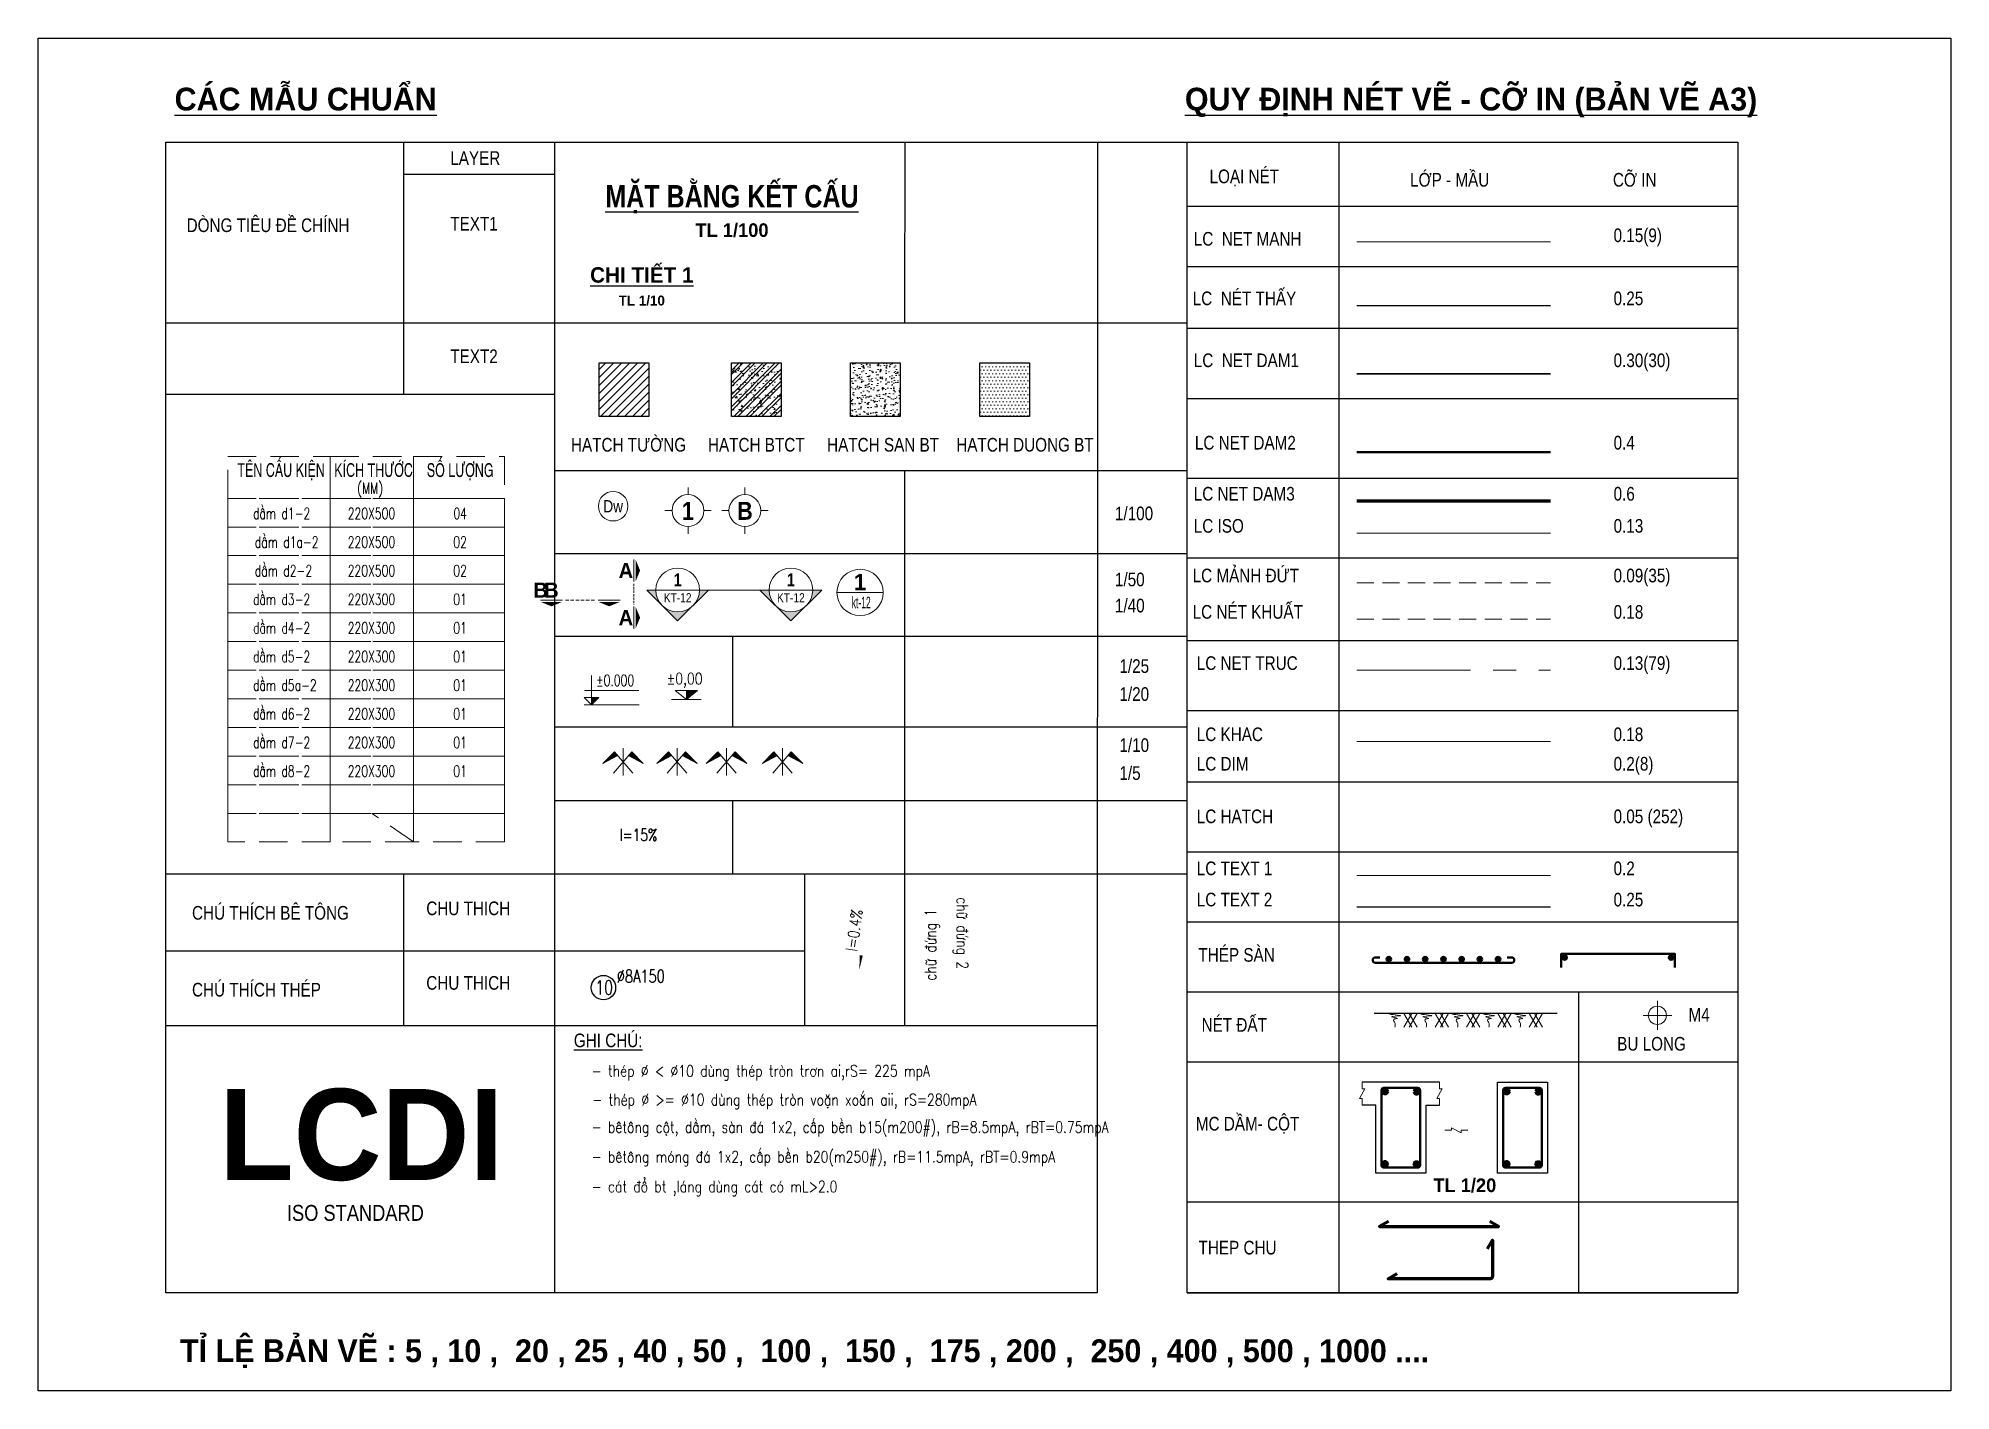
# Model space of a CAD drawing. Header units: millimetres. Extents: x -115725 to -64833, y 11643 to 38907.
# Drawn here: x -83595 to -75194, y 11643 to 17583 of the extents above; entities that cross this region are included whole.
import ezdxf
from ezdxf.enums import TextEntityAlignment as Align

# ---------------------------------------------------------------- set-up
doc = ezdxf.new("R2010")
doc.units = ezdxf.units.MM
doc.header["$MEASUREMENT"] = 0
for name, pattern in [('CENTERX2', [4, 2.5, -0.5, 0.5, -0.5]), ('DASHDOT', [1, 0.5, -0.25, 0, -0.25]), ('HIDDEN', [0.375, 0.25, -0.125])]:
    doc.linetypes.add(name, pattern=pattern)
for name, color, linetype, lineweight in [('KICHTHUOC', 8, 'Continuous', 18), ('LC Dim', 8, 'Continuous', 18), ('LC Hatch', 252, 'Continuous', 9), ('LC Hatch @ 1 (1)', 252, 'Continuous', 0), ('LC ISO', 153, 'Continuous', 13), ('LC Khac', 4, 'Continuous', 9), ('LC MANH DUT', 35, 'HIDDEN', 5), ('LC Net dam 1', 30, 'Continuous', 30), ('LC Net dam2', 6, 'Continuous', 40), ('LC Net dam3', 1, 'Continuous', 60), ('LC Net khuat', 4, 'HIDDEN', 13), ('LC Net manh', 239, 'Continuous', 5), ('LC Net thay', 7, 'Continuous', 25), ('LC Net truc', 79, 'DASHDOT', 13), ('LC Text1', 3, 'Continuous', 20), ('LC Text2', 7, 'Continuous', 25), ('Text', 7, 'Continuous', 20), ('v-KICHTHUOC', 8, 'Continuous', 18), ('v-TEXT', 7, 'Continuous', 20)]:
    doc.layers.add(name, color=color, linetype=linetype, lineweight=lineweight)
doc.styles.add('ARIAL', font='arial.ttf', dxfattribs={"width": 0.8})
doc.styles.add('Brief text', font='')
doc.styles.add('General text 2', font='arial.ttf')
doc.styles.add('LC 1', font='')
doc.styles.add('LC 2', font='', dxfattribs={"width": 0.7})
doc.styles.add('LC 3', font='vnsimli.shx', dxfattribs={"width": 0.75})
doc.styles.add('LC3', font='', dxfattribs={"width": 0.8})
doc.styles.add('T1', font='Vnsimli.shx', dxfattribs={"width": 0.8})
doc.styles.add('T2', font='', dxfattribs={"width": 0.8})
doc.styles.add('text', font='hoatbif.shx', dxfattribs={"width": 0.7})
doc.styles.add('text1', font='', dxfattribs={"width": 0.7, "height": 300})
doc.styles.get('Brief text').set_extended_font_data('.VnHelvetInsH', bold=True)
doc.styles.get('LC 1').set_extended_font_data('.VnAvantH', bold=True)
doc.styles.get('LC 2').set_extended_font_data('.VnArial NarrowH')
doc.styles.get('LC3').set_extended_font_data('.VnArialH', bold=True)
doc.styles.get('T2').set_extended_font_data('.VnArialH')
doc.styles.get('text1').set_extended_font_data('.VnHelvetInsH', bold=True)

msp = doc.modelspace()

# ---------------------------------------------------------------- texts
at = {"layer": 'LC Text1', "ltscale": 0.2, "style": 'LC 1', "width": 0.9}
for s, p in [('1', (-80740.6, 15444)), ('B', (-80490.5, 15444))]:
    msp.add_text(s, height=78.9, rotation=359.99922, dxfattribs=at).set_placement(p, align=Align.BOTTOM_CENTER)
at = {"layer": 'LC Text1', "style": 'LC 3', "width": 0.75}
msp.add_text(' I=15%%%', height=52.43, rotation=359.99922, dxfattribs=at).set_placement((-81068, 14057.6))
at = {"layer": 'LC Text1', "color": 3, "style": 'LC 3', "width": 0.8}
for s, height, rotation, p in [('ch÷ ®øng 2', 50, 269.99922, (-79560.3, 13809.9, 0)), ('ch÷ ®øng 1', 50, 89.99922, (-79650.6, 13443.6, 0)), ('- thÐp %%C < %%C10 dïng thÐp trßn tr¬n ai,rS= 225 mpA', 50.002, 359.99922, (-81163.8, 13022.2)), ('- thÐp %%C >= %%C10 dïng thÐp trßn voÆn xo¾n aii, rS=280mpA', 50.002, 359.99922, (-81161.7, 12895.9)), ('- bªt«ng cét, dÇm, sµn ®¸ 1x2, cÊp bÒn b15(m200#), rB=8.5mpA, rBT=0.75mpA', 50.002, 359.99922, (-81164.2, 12775.6)), ('- bªt«ng mãng ®¸ 1x2, cÊp bÒn b20(m250#), rB=11.5mpA, rBT=0.9mpA', 50.002, 359.99922, (-81164.2, 12644.9)), ('- c¸t ®æ bt ,l¸ng dïng c¸t cã mL>2.0', 50.002, 359.99922, (-81164.2, 12514.3))]:
    msp.add_text(s, height=height, rotation=rotation, dxfattribs=at).set_placement(p)
at = {"layer": 'LC Text2', "lineweight": -2}
for s, height, style, p in [('%%uc¸c mÉu chuÈn', 100.004, 'LC 1', (-82995.6, 17265.7)), ('%%Uquy ®Þnh nÐt vÏ - cì in (b¶n vÏ A3)', 100.004, 'LC 1', (-78558.1, 17265.6)), ('tl 1/20', 60, 'LC 1', (-77466.8, 12514.8)), ('iso standard', 70.003, 'LC 2', (-82502.2, 12388.7)), ('tØ lÖ b¶n vÏ : 5 , 10 ,  20 , 25 , 40 , 50 ,  100 ,  150 ,  175 , 200 ,  250 , 400 , 500 , 1000 ....', 100.004, 'LC 1', (-82971.6, 11768.1))]:
    msp.add_text(s, height=height, rotation=359.99922, dxfattribs=dict(at, style=style)).set_placement(p)
at = {"layer": 'LC Text2', "style": 'T2', "width": 0.8}
for s, height, p in [('layer', 60, (-81784.8, 17026.7)), ('lo¹i nÐt', 60, (-78449.8, 16946.2)), ('Líp - mÇu', 60, (-77569.1, 16931.2)), ('cì in', 60, (-76678.1, 16931.2)), ('dßng tiªu ®Ò chÝnh', 60.002, (-82942.9, 16731.6)), ('text1', 60, (-81784.8, 16738.4)), ('LC  Net manh', 60.002, (-78519, 16671.9)), ('0.15(9)', 60, (-76675.1, 16687.6)), ('LC  nÐt thÊy', 60.002, (-78523.6, 16410.5)), ('0.25 ', 60, (-76675.1, 16410.5)), ('text2', 60, (-81784.8, 16156)), ('LC  Net dam1', 60.002, (-78519, 16138.4)), ('0.30(30)', 60, (-76675.1, 16138.4)), ('HATCH T¦êNG', 60.002, (-81254.6, 15767.5)), ('HATCH BTCT', 60, (-80652.9, 15767.5)), ('HATCH SAN BT', 60.002, (-80129.5, 15767.5, 0)), ('HATCH DUONG BT', 60.002, (-79562.2, 15767.5, 0)), ('LC Net dam2', 60.002, (-78514.1, 15776.5)), ('0.4', 60, (-76675.1, 15776.5)), ('LC Net dam3', 60.002, (-78519, 15552.3)), ('0.6', 60, (-76675.1, 15552.2)), ('1/100', 60, (-78865.2, 15465.9)), ('LC iso', 60, (-78519, 15411.2)), ('0.13', 60, (-76675.1, 15411.2)), ('1/50', 60, (-78865.2, 15175.8)), ('LC m¶nh ®øt', 60.002, (-78524, 15193.2)), ('0.09(35)', 60, (-76675.1, 15193.2)), ('1/40', 60, (-78865.2, 15061.2)), ('LC nÐt khuÊt', 60.002, (-78524, 15033.4)), ('0.18', 60, (-76675.1, 15033.4)), ('LC Net truc', 60.002, (-78505.8, 14808.4)), ('0.13(79)', 60, (-76675.1, 14808.4)), ('1/25', 60, (-78845.7, 14795.4)), ('1/20', 60, (-78845.7, 14672.6)), ('LC khac', 60, (-78505.8, 14495.8)), ('0.18', 60, (-76675.1, 14495.7)), ('1/10', 60, (-78845.7, 14448.1)), ('1/5', 60, (-78845.7, 14325.3)), ('LC dim', 60, (-78505.8, 14366.3)), ('0.2(8)', 60, (-76675.1, 14366.3)), ('0.05 (252)', 60, (-76675.1, 14135.3)), ('LC Hatch', 60, (-78505.8, 14135.4)), ('LC text 1', 60, (-78505.8, 13907)), ('0.2', 60, (-76675.1, 13907)), ('chó thÝch bª t«ng', 60.002, (-82919.1, 13711.6)), ('chu thich', 60, (-81890.2, 13731.3)), ('LC text 2', 60, (-78505.8, 13769.9)), ('0.25', 60, (-76675.1, 13769.8)), ('thÐp sµn', 60, (-78498.7, 13527)), ('chó thÝch thÐp', 60.002, (-82919.2, 13374.1)), ('chu thich', 60, (-81890.2, 13403.8)), ('nÐt ®Êt', 60, (-78484.7, 13219.5)), ('m4', 60, (-76345.9, 13264.2)), ('%%Ughi chó:', 60.002, (-81242, 13151.4)), ('bu long', 60, (-76659.3, 13136.4)), ('mc dÇm- cét', 60.002, (-78510, 12785.4)), ('thep chu', 60, (-78498.2, 12241))]:
    msp.add_text(s, height=height, rotation=359.99922, dxfattribs=at).set_placement(p)
at = {"layer": 'LC Text2', "ltscale": 100, "style": 'LC 3', "width": 0.75}
msp.add_text('10', height=61.11, rotation=359.99922, dxfattribs=at).set_placement((-81108.9, 13413.2), align=Align.MIDDLE_CENTER)
at = {"layer": 'LC Text2', "linetype": 'ByBlock', "style": 'LC 3', "width": 0.75}
msp.add_text('%%C8A150', height=55.56, rotation=359.99922, dxfattribs=at).set_placement((-81053.2, 13435.4))
at = {"layer": 'LC Text2', "lineweight": -2, "style": 'LC 1'}
msp.add_text('LCDI', height=400.02, rotation=359.99922, dxfattribs=at).set_placement((-82175.7, 12768.4), align=Align.MIDDLE)

# ---------------------------------------------------------------- blocks, each defined once
blk = doc.blocks.new('DXicon')
at = {"layer": 'LC Hatch', "ltscale": 50}
for points in [[(-1.15, 4.39), (-1.9, 5.26), (-4.45, 2.69)], [(4.45, 2.69), (1.9, 5.26), (1.15, 4.39)]]:
    blk.add_hatch(color=252, dxfattribs=at).paths.add_polyline_path(points)
at = {"layer": 'LC Net manh', "color": 8, "ltscale": 50}
for p, q in [((-1.9, 5.26), (-4.45, 2.69)), ((-4.45, 2.69), (-1.15, 4.39)), ((-2.13, 0.57), (1.9, 5.26)), ((2.13, 0.57), (-1.9, 5.26)), ((0, 0.04), (0, 6.04)), ((4.45, 2.69), (1.15, 4.39)), ((1.9, 5.26), (4.45, 2.69))]:
    blk.add_line(p, q, dxfattribs=at)
blk = doc.blocks.new('thep tron 2')
at = {"layer": 'LC Net dam2'}
for p, q in [((-0.5, 0.5), (0.5, 0.5)), ((0.35, 0.85), (-0.35, 0.15)), ((-0.35, 0.85), (0.35, 0.15)), ((0, 1), (0, 0))]:
    blk.add_line(p, q, dxfattribs=at)
blk.add_circle((0, 0.5), 0.5, dxfattribs=at)
blk = doc.blocks.new('theptron1')
at = {"layer": 'LC Net dam3'}
for p, q in [((-0.5, 0), (0.5, 0)), ((-0.35, 0.35), (0.35, -0.35)), ((0.35, 0.35), (-0.35, -0.35)), ((0, 0.5), (0, -0.5))]:
    blk.add_line(p, q, dxfattribs=at)
blk.add_circle((0, 0), 0.5, dxfattribs=at)
blk = doc.blocks.new('mat dat')
at = {"layer": 'LC Net manh'}
for p, q in [((2, 0), (3.73, -3)), ((3.73, 0), (2, -3)), ((3.15, 0), (4.88, -3)), ((4.88, 0), (3.15, -3))]:
    blk.add_line(p, q, dxfattribs=at)
blk.add_spline([(0, 0), (-1.21, -0.12), (1.21, -0.52), (-0.75, -0.75), (0.58, -1.1), (-0.23, -1.33), (0.06, -2.19), (0, -3)], degree=3, dxfattribs=at)
blk = doc.blocks.new('TTRUC')
at = {"layer": 'LC ISO'}
for p, q in [((0, 6.95), (0, 10.13)), ((-6.95, 0), (-10.13, 0)), ((6.95, 0), (10.13, 0)), ((0, -6.95), (0, -10.13))]:
    blk.add_line(p, q, dxfattribs=at)
at = {"layer": 'LC Net manh'}
blk.add_circle((0, 0), 6.95, dxfattribs=at)
blk = doc.blocks.new('TIEUDE1')
at = {"layer": 'LC Text2', "color": 7, "style": 'LC 1'}
blk.add_attdef('TIªU§Ò', text='', height=5, dxfattribs=at).set_placement((0, 0), align=Align.BOTTOM_CENTER)
blk.add_attdef('TL', text='', height=3, dxfattribs=at).set_placement((0, -2), align=Align.TOP_CENTER)
blk = doc.blocks.new('TIEUDE2')
at = {"layer": 'LC Text2', "color": 7, "style": 'LC 1'}
blk.add_attdef('%%UTIªU§Ò', text='', height=3.5, dxfattribs=at).set_placement((0, 0), align=Align.BOTTOM_CENTER)
blk.add_attdef('TL', text='', height=2.2, dxfattribs=at).set_placement((0, -1.8), align=Align.TOP_CENTER)
blk = doc.blocks.new('trich CT')
at = {"layer": 'LC ISO'}
blk.add_line((-500, 0), (500, 0), dxfattribs=at)
blk.add_circle((0, 0), 500, dxfattribs=at)
at = {"layer": 'LC Text1', "style": 'text1'}
blk.add_attdef('T', text='', height=350, dxfattribs=at).set_placement((0, 223), align=Align.MIDDLE_CENTER)
at = {"layer": 'LC Text1', "linetype": 'ByBlock', "style": 'text', "width": 0.7}
blk.add_attdef('KT', text='', height=250, dxfattribs=at).set_placement((0, -217), align=Align.MIDDLE_CENTER)
blk = doc.blocks.new('*U19')
at = {"layer": 'LC ISO'}
h = blk.add_hatch(color=256, dxfattribs=at)
h.paths.add_polyline_path([(0, -8.49), (4.24, -4.24, -0.198912), (0, -6, -0.198912), (-4.24, -4.24)])
h.paths.add_polyline_path([(8.49, 0), (6, 0, -0.198912), (4.24, -4.24)])
h.paths.add_polyline_path([(-4.24, -4.24, -0.198912), (-6, 0), (-8.49, 0)])
h = blk.add_hatch(color=256, dxfattribs=at)
h.paths.add_polyline_path([(31.08, -8.49), (35.32, -4.24, -0.198912), (31.08, -6, -0.198912), (26.84, -4.24)])
h.paths.add_polyline_path([(39.57, 0), (37.08, 0, -0.198912), (35.32, -4.24)])
h.paths.add_polyline_path([(26.84, -4.24, -0.198912), (25.08, 0), (22.59, 0)])
for p, q in [((-6, 0), (6, 0)), ((25.08, 0), (37.08, 0))]:
    blk.add_line(p, q, dxfattribs=at)
for points in [[(6, 0), (8.49, 0), (0, -8.49), (-8.49, 0), (-6, 0)], [(37.08, 0), (39.57, 0), (31.08, -8.49), (22.59, 0), (25.08, 0)]]:
    blk.add_lwpolyline(points, dxfattribs=at)
for centre in [(0, 0), (31.08, 0)]:
    blk.add_circle(centre, 6, dxfattribs=at)
at = {"layer": 'LC MANH DUT', "linetype": 'HIDDEN', "ltscale": 300}
blk.add_line((6, 0), (25.08, 0), dxfattribs=at)
at = {"layer": 'LC Text1', "style": 'Brief text', "width": 0.8, "flags": 8}
for tag, p in [('VIEW-NUMBER2', (0, 52)), ('VIEW-NUMBER1', (0, 0))]:
    blk.add_attdef(tag, text='', height=3.5, dxfattribs=at).set_placement(p, align=Align.BOTTOM_CENTER)
at = {"layer": 'LC Text1', "style": 'ARIAL', "width": 0.8, "flags": 8}
for tag, p in [('SHEET-NUMBER2', (0, 51.13)), ('SHEET-NUMBER1', (0, -0.87))]:
    blk.add_attdef(tag, text='', height=2.5, dxfattribs=at).set_placement(p, align=Align.TOP_CENTER)
blk = doc.blocks.new('Caodo1')
at = {"layer": 'LC Text1'}
blk.add_hatch(color=4, dxfattribs=at).paths.add_polyline_path([(0, 200), (0, 0), (243, 200)])
at = {"layer": 'LC Text1', "color": 4}
for p, q in [((324, 0), (-324, 0)), ((0, 0), (0, 200))]:
    blk.add_line(p, q, dxfattribs=at)
blk.add_lwpolyline([(-243, 200), (243, 200), (0, 0), (0, 0)], close=True, dxfattribs=at)
at = {"layer": 'LC Text1', "color": 4, "style": 'T1', "width": 0.8}
blk.add_attdef('%%P0,00', text='', height=250, dxfattribs=at).set_placement((-39, 460), align=Align.MIDDLE_CENTER)
blk = doc.blocks.new('bu lon')
at = {"layer": 'LC Khac', "color": 9}
for p, q in [((0.79, 0), (-0.79, 0)), ((0, -0.79), (0, 0.79))]:
    blk.add_line(p, q, dxfattribs=at)
at = {"layer": 'LC Khac', "color": 7}
blk.add_circle((0, 0), 0.5, dxfattribs=at)
blk = doc.blocks.new('MM')
at = {"layer": 'LC Khac', "xscale": 2.289702860291335, "yscale": 2.289702860291335, "zscale": 2.289702860291335}
blk.add_blockref('bu lon', (0, 0), dxfattribs=at)
blk = doc.blocks.new('CT')
at = {"layer": 'LC Text1', "lineweight": 15}
blk.add_hatch(color=4, dxfattribs=at).paths.add_polyline_path([(3.25, 1.6), (1.64, 1.6), (1.64, 0)])
at = {"layer": 'LC Text1', "color": 4, "lineweight": 15, "ltscale": 50}
for p, q in [((12.09, 0), (0, 0)), ((0.05, 3.14), (12, 3.14))]:
    blk.add_line(p, q, dxfattribs=at)
for points in [[(1.64, 6.43), (1.64, 0)], [(1.64, 0), (0.03, 1.6), (1.64, 1.6)], [(1.64, 0), (3.25, 1.6), (1.64, 1.6)]]:
    blk.add_lwpolyline(points, dxfattribs=at)
at = {"layer": 'LC Text1', "color": 4, "style": 'LC 3', "width": 0.75}
blk.add_attdef('CT', (1.91, 3.5), '', height=2.2, dxfattribs=at)
blk = doc.blocks.new('*U5')
at = {"layer": 'LC ISO'}
blk.add_circle((0, 0), 4.25, dxfattribs=at)
at = {"layer": 'LC Text1', "style": 'General text 2', "width": 0.8, "flags": 8}
blk.add_attdef('SYMBOL', text='', height=3.5, dxfattribs=at).set_placement((0, 0), align=Align.MIDDLE_CENTER)
blk = doc.blocks.new('matcatdoc')
at = {"layer": 'LC Khac', "color": 1, "ltscale": 2}
for p, q in [((0, 485), (0, 0)), ((0, -550), (0, -1036))]:
    blk.add_line(p, q, dxfattribs=at)
for points in [[(134, 243, 0, 471, 0), (37, 243, 275, 275, 0)], [(134, -793, 0, 471, 0), (37, -793, 275, 275, 0)]]:
    blk.add_lwpolyline(points, format="xyseb", dxfattribs=at)
at = {"layer": 'LC MANH DUT', "ltscale": 200}
blk.add_line((0, -49), (0, -506), dxfattribs=at)
at = {"ltscale": 2, "style": 'LC 1'}
for p in [(-179, 243), (-179, -793)]:
    blk.add_attdef('LC', text='', height=330, dxfattribs=at).set_placement(p, align=Align.MIDDLE_CENTER)
blk = doc.blocks.new('*U18')
at = {"layer": 'LC Khac', "color": 1, "ltscale": 2}
for p, q in [((0, 0), (-485, 0)), ((1271, 0), (785, 0))]:
    blk.add_line(p, q, dxfattribs=at)
for points in [[(-243, -134, 0, 471, 0), (-243, -37, 275, 275, 0)], [(1028, -134, 0, 471, 0), (1028, -37, 275, 275, 0)]]:
    blk.add_lwpolyline(points, format="xyseb", dxfattribs=at)
at = {"layer": 'LC MANH DUT', "ltscale": 300}
blk.add_line((66, 0), (732, 0), dxfattribs=at)
at = {"ltscale": 2, "style": 'LC 1'}
for p in [(-243, 222), (1028, 222)]:
    blk.add_attdef('LC', text='', height=330, dxfattribs=at).set_placement(p, align=Align.MIDDLE_CENTER)
blk = doc.blocks.new('DODOC1')
at = {"layer": 'KICHTHUOC'}
blk.add_lwpolyline([(-630, 0, 0, 0, 0), (762, 0, 0, 66.7, 0), (443, 0, 66.7, 66.7, 0)], format="xyseb", dxfattribs=at)
at = {"layer": 'Text', "style": 'T1', "width": 0.8}
blk.add_attdef('DOC', text='', height=250, dxfattribs=at).set_placement((-79, 226), align=Align.MIDDLE_CENTER)

# ---------------------------------------------------------------- hatches: boundary and pattern name
at = {"layer": 'LC Hatch', "ltscale": 3}
h = msp.add_hatch(dxfattribs=at)
h.set_pattern_fill('AR-CONC', color=256, scale=7.032736, angle=-0.00078)
h.set_pattern_definition([(49.99922, (-72178.91, -198.02), (50.44296, -4.41388), [5.27455, -58.02007]), (354.9992, (-72178.91, -198.02), (-9.75729, 52.89982), [4.21964, -46.41606]), (100.45062, (-72174.71, -198.39), (40.6857, 48.48591), [4.48268, -49.30947]), (46.1834, (-72178.91, -183.955), (75.05609, -11.64154), [7.91183, -87.0301]), (96.6348, (-72172.66, -184.926), (65.7333, 68.50624), [6.72402, -73.9642]), (351.1834, (-72178.91, -183.955), (65.73325, 68.5063), [6.32946, -69.6241]), (20.99922, (-72171.88, -187.47), (41.97851, -28.3157), [5.27455, -58.02007]), (325.9992, (-72171.88, -187.47), (17.11242, 50.99766), [4.21964, -46.41606]), (71.45062, (-72168.38, -189.83), (59.09095, 22.68191), [4.48268, -49.30947]), (37.49922, (-72178.911, -198.02), (0.85549, 23.411535), [0, -45.85344, 0, -47.119332, 0, -46.591877]), (7.49922, (-72178.911, -198.02), (18.501366, 27.737682), [0, -26.865052, 0, -44.79853, 0, -17.75766]), (327.49922, (-72194.594, -198.02), (37.542302, -1.586738), [0, -17.58184, 0, -54.85534, 0, -72.78882]), (317.49922, (-72201.627, -198.02), (41.01404, 7.03956), [0, -22.85639, 0, -36.429573, 0, -51.69061])])
h.paths.add_polyline_path([(-79808.6, 16157), (-80026.6, 16157), (-80026.6, 15921.5), (-79808.6, 15921.5)])
h = msp.add_hatch(dxfattribs=at)
h.set_pattern_fill('DOTS', color=256, scale=246.145766, angle=-0.00078)
h.set_pattern_definition([(359.99922, (-72141.315, -198.021), (7.692266, 15.384005), [0, -15.38411])])
h.paths.add_polyline_path([(-79241.2, 16157), (-79459.2, 16157), (-79459.2, 15921.5), (-79241.2, 15921.5)])
at = {"layer": 'LC Hatch @ 1 (1)', "ltscale": 2}
h = msp.add_hatch(dxfattribs=at)
h.set_pattern_fill('ANSI31', color=256, scale=200.011017, angle=-0.00078)
h.set_pattern_definition([(44.99922, (-72141.315, -198.021), (-17.6784, 17.678885), [])])
h.paths.add_polyline_path([(-80912.6, 15921.6), (-80912.6, 16157), (-81130.6, 16157), (-81130.6, 15921.6)])
h = msp.add_hatch(dxfattribs=at)
h.set_pattern_fill('BTCT', color=256, scale=10.000405, angle=-0.00078)
h.set_pattern_definition([(49.9992, (-81031.09, 28370.534), (71.72884, -6.27645), [7.5003, -82.50334]), (354.9992, (-81031.09, 28370.534), (-13.87467, 75.22245), [6.00024, -66.00267]), (100.4506, (-81025.11, 28370.01), (57.85422, 68.94596), [6.37428, -70.11705]), (46.1834, (-81031.09, 28390.535), (106.7282, -16.55403), [11.2505, -123.755]), (96.6348, (-81022.19, 28389.16), (93.4714, 97.41445), [9.5614, -105.1756]), (351.1834, (-81031.09, 28390.54), (93.4713, 97.4145), [9.0004, -99.004]), (20.9992, (-81021.09, 28385.535), (59.69257, -40.26434), [7.5003, -82.50334]), (325.9992, (-81021.09, 28385.535), (24.3335, 72.5176), [6.00024, -66.00267]), (71.4506, (-81016.114, 28382.18), (84.0261, 32.2532), [6.37428, -70.11705]), (37.49922, (-81031.09, 28370.534), (1.21649, 33.290717), [0, -65.20264, 0, -67.00271, 0, -66.25268]), (7.4992, (-81031.09, 28370.534), (26.30856, 39.44241), [0, -38.20155, 0, -63.70258, 0, -25.25102]), (327.49922, (-81053.39, 28370.535), (53.384375, -2.25631), [0, -25.00101, 0, -78.00316, 0, -103.50419]), (317.4992, (-81063.39, 28370.535), (58.32112, 10.0101), [0, -32.50132, 0, -51.8021, 0, -73.50298]), (44.9992, (-81031.09, 28370.534), (-26.51722, 26.51794), []), (44.9992, (-81013.41, 28370.534), (-26.51722, 26.51794), [])])
h.paths.add_polyline_path([(-80331.9, 16157), (-80549.9, 16157), (-80549.9, 15921.6), (-80331.9, 15921.5)])

# ---------------------------------------------------------------- linework, layer by layer
at = {"layer": 'Defpoints', "ltscale": 0.2, "elevation": 0}
msp.add_lwpolyline([(-83594.5, 17582.9), (-75194.1, 17582.8), (-75194.2, 11642.5), (-83594.6, 11642.6)], close=True, dxfattribs=at)
at = {"layer": 'LC ISO', "ltscale": 0.5}
msp.add_line((-77803.3, 15409.6, 0), (-76952.8, 15409.6, 0), dxfattribs=at)
at = {"layer": 'LC Khac', "ltscale": 0.5}
msp.add_line((-77803.3, 14494.2, 0), (-76952.8, 14494.2, 0), dxfattribs=at)
at = {"layer": 'LC MANH DUT', "ltscale": 300}
msp.add_line((-77803.3, 15191.7, 0), (-76952.8, 15191.6, 0), dxfattribs=at)
at = {"layer": 'LC Net dam 1'}
msp.add_line((-77803.2, 16108.6, 0), (-76952.8, 16108.6, 0), dxfattribs=at)
at = {"layer": 'LC Net dam2', "ltscale": 5}
msp.add_line((-76952.8, 15764.5, 0), (-77803.2, 15764.5, 0), dxfattribs=at)
at = {"layer": 'LC Net dam2', "elevation": 0}
msp.add_lwpolyline([(-77142.5, 13546.1), (-77122.5, 13546.1, -0.414214), (-77111.1, 13534.8), (-77111.1, 13533.5, -0.414214), (-77122.5, 13522.1), (-77422, 13522.1), (-77721.4, 13522.1, -0.414214), (-77732.8, 13533.5), (-77732.8, 13534.8, -0.414214), (-77721.4, 13546.1), (-77701.4, 13546.1)], format="xyb", dxfattribs=at)
msp.add_lwpolyline([(-76906, 13501.3), (-76906, 13561.3), (-76406, 13561.3), (-76406, 13501.3)], dxfattribs=at)
for points in [[(-77694.7, 12632.5), (-77694.7, 12962.5, -0.414214), (-77684.7, 12972.5), (-77534.7, 12972.5, -0.414214), (-77524.7, 12962.5), (-77524.7, 12632.5, -0.414214), (-77534.7, 12622.5), (-77684.7, 12622.5, -0.414214)], [(-77160.3, 12632.5), (-77160.3, 12962.5, -0.414214), (-77150.3, 12972.5), (-77000.3, 12972.5, -0.414214), (-76990.3, 12962.5), (-76990.3, 12632.5, -0.414214), (-77000.3, 12622.5), (-77150.3, 12622.5, -0.414214)]]:
    msp.add_lwpolyline(points, format="xyb", close=True, dxfattribs=at)
at = {"layer": 'LC Net dam3', "ltscale": 0.5}
msp.add_line((-77803.3, 15550.7, 0), (-76952.8, 15550.7, 0), dxfattribs=at)
at = {"layer": 'LC Net dam3', "ltscale": 5, "elevation": 0}
msp.add_lwpolyline([(-77663.9, 12386.3), (-77702.9, 12363.8), (-77179.9, 12363.8), (-77218.8, 12386.3)], dxfattribs=at)
at = {"layer": 'LC Net dam3', "elevation": 0}
msp.add_lwpolyline([(-77229.5, 12265.3), (-77207, 12304.3), (-77207, 12144.6, -0.414214), (-77217, 12134.6), (-77664.5, 12134.6), (-77625.6, 12157.1)], format="xyb", dxfattribs=at)
at = {"layer": 'LC Net khuat', "ltscale": 300}
msp.add_line((-77803.3, 15031.8, 0), (-76952.8, 15031.8, 0), dxfattribs=at)
at = {"layer": 'LC Net manh'}
msp.add_line((-77803.2, 16688.7, 0), (-76952.8, 16688.7, 0), dxfattribs=at)
at = {"layer": 'LC Net manh', "elevation": 0}
for points in [[(-77779.7, 12897.5), (-77779.7, 12926.1), (-77791.3, 12926.1), (-77768.2, 12968.8), (-77779.7, 12968.8), (-77779.7, 12997.5)], [(-77439.7, 12897.5), (-77439.7, 12926.1), (-77451.2, 12926.1), (-77428.2, 12968.8), (-77439.7, 12968.8), (-77439.7, 12997.5)], [(-77415.6, 12786.3), (-77387, 12786.3), (-77387, 12797.8), (-77344.3, 12774.8), (-77344.3, 12786.3), (-77315.6, 12786.3)]]:
    msp.add_lwpolyline(points, dxfattribs=at)
at = {"layer": 'LC Net thay'}
for p, q in [((-81989.8, 17125.9, 0), (-81989.8, 16020.1, 0)), ((-81327.1, 17125.9, 0), (-81327.1, 12072.3, 0)), ((-79788.9, 17125.9, 0), (-79789, 16333.3, 0)), ((-78942.6, 17125.9, 0), (-78548.4, 17125.9, 0)), ((-77882.4, 17125.9, 0), (-77882.5, 12072.3, 0)), ((-81327.1, 16983.8, 0), (-81989.8, 16983.9, 0)), ((-78548.4, 16845.6, 0), (-76128.9, 16845.6, 0)), ((-78548.4, 16581, 0), (-76128.9, 16580.9, 0)), ((-77803.2, 16408.9, 0), (-76952.8, 16408.9, 0)), ((-83033.5, 16333.4, 0), (-79789, 16333.3, 0)), ((-83033.5, 16333.4, 0), (-78548.4, 16333.3, 0)), ((-78548.4, 16309.8, 0), (-76128.9, 16309.8, 0)), ((-83033.5, 16020.1, 0), (-81327.1, 16020.1, 0)), ((-78548.4, 16000.8, 0), (-76128.9, 16000.7, 0)), ((-81327.1, 15683.9, 0), (-78548.4, 15683.8, 0)), ((-79789, 15683.8, 0), (-79789, 13246.5, 0)), ((-78548.4, 15650.9, 0), (-76128.9, 15650.9, 0)), ((-81327.1, 15320.4, 0), (-78548.4, 15320.3, 0)), ((-78548.4, 15301, 0), (-76128.9, 15301, 0)), ((-81327.1, 14956.9, 0), (-78548.4, 14956.8, 0)), ((-80545.5, 14956.9, 0), (-80545.5, 14558.5, 0)), ((-78548.4, 14937.5, 0), (-76128.9, 14937.5, 0)), ((-78548.4, 14630, 0), (-76128.9, 14629.9, 0)), ((-81327.1, 14558.5, 0), (-78548.4, 14558.5, 0)), ((-78548.4, 14317.3, 0), (-76128.9, 14317.3, 0)), ((-81327.1, 14234.5, 0), (-79789, 14234.5, 0)), ((-81327.1, 14234.5, 0), (-78548.4, 14234.5, 0)), ((-80545.6, 14234.5, 0), (-80545.6, 13912.3, 0)), ((-78548.4, 14009.8, 0), (-76128.9, 14009.7, 0)), ((-83033.6, 13912.3, 0), (-78548.4, 13912.3, 0)), ((-81989.8, 13912.3, 0), (-81989.8, 13246.5, 0)), ((-80226.9, 13246.5, 0), (-80226.8, 13912.3, 0)), ((-78548.4, 13702.2, 0), (-76128.9, 13702.2, 0)), ((-77803.3, 13768.3, 0), (-76952.8, 13768.3, 0)), ((-83033.6, 13574.1, 0), (-80226.8, 13574.1, 0)), ((-78548.4, 13394.7, 0), (-76128.9, 13394.6, 0)), ((-76829.8, 13394.6, 0), (-76829.9, 12072.3, 0)), ((-76923, 13300, 0), (-77727, 13300, 0)), ((-83033.6, 13246.5, 0), (-78942.7, 13246.5, 0)), ((-83033.6, 13246.5, 0), (-78942.7, 13246.5, 0)), ((-78548.4, 13087.1, 0), (-76128.9, 13087.1, 0)), ((-77439.7, 12997.5, 0), (-77779.7, 12997.5, 0)), ((-77719.7, 12897.5, 0), (-77779.7, 12897.5, 0)), ((-77499.7, 12897.5, 0), (-77439.7, 12897.5, 0)), ((-78548.4, 12472, 0), (-76129, 12472, 0)), ((-78548.4, 12072.3, 0), (-76129, 12072.2, 0))]:
    msp.add_line(p, q, dxfattribs=at)
at = {"layer": 'LC Net thay', "elevation": 0}
for points in [[(-83033.5, 17125.9), (-78942.6, 17125.9), (-78942.7, 12072.3), (-83033.6, 12072.3)], [(-78548.4, 17125.9), (-76128.9, 17125.8), (-76129, 12072.2), (-78548.4, 12072.3)], [(-77185.3, 12997.5), (-76965.3, 12997.5), (-76965.3, 12597.5), (-77185.3, 12597.5)]]:
    msp.add_lwpolyline(points, close=True, dxfattribs=at)
msp.add_lwpolyline([(-77499.7, 12897.5), (-77499.7, 12597.5), (-77719.7, 12597.5), (-77719.7, 12897.5)], dxfattribs=at)
at = {"layer": 'LC Net truc', "linetype": 'CENTERX2', "ltscale": 200}
msp.add_line((-77803.3, 14806.9, 0), (-76952.8, 14806.8, 0), dxfattribs=at)
at = {"layer": 'LC Text1'}
msp.add_line((-77803.3, 13905.5, 0), (-76952.8, 13905.5, 0), dxfattribs=at)
at = {"layer": 'LC Text2', "ltscale": 2, "elevation": 0}
for points in [[(-81130.6, 16157), (-80912.6, 16157), (-80912.6, 15921.6), (-81130.6, 15921.6)], [(-80549.9, 16157), (-80331.9, 16157), (-80331.9, 15921.5), (-80549.9, 15921.6)], [(-80026.6, 16157), (-79808.6, 16157), (-79808.6, 15921.5), (-80026.6, 15921.5)], [(-79459.2, 16157), (-79241.2, 16157), (-79241.2, 15921.5), (-79459.2, 15921.5)]]:
    msp.add_lwpolyline(points, close=True, dxfattribs=at)
at = {"layer": 'LC Text2', "ltscale": 100}
msp.add_circle((-81111.9, 13413.2), 53.5, dxfattribs=at)

# ---------------------------------------------------------------- block references
at = {"layer": 'LC Dim'}
for p, xscale, yscale, zscale, rotation in [((-77678.7, 12956.5, 0), 20.00081018598456, 20.00081018598456, 20.00081018598456, 359.999216292062), ((-77540.7, 12956.5, 0), -20.00081018598456, 20.00081018598453, 20.00081018598453, 359.999216292062), ((-77144.3, 12956.5, 0), 20.00081018598456, 20.00081018598456, 20.00081018598456, 359.999216292062), ((-77006.3, 12956.5, 0), -20.00081018598456, 20.00081018598453, 20.00081018598453, 359.999216292062), ((-77678.7, 12638.5, 0), -20.00081018598454, 20.00081018598453, 20.00081018598453, 179.9992162950231), ((-77540.7, 12638.5, 0), 20.00081018598454, 20.00081018598454, 20.00081018598454, 179.9992162950232), ((-77144.3, 12638.5, 0), -20.00081018598454, 20.00081018598453, 20.00081018598453, 179.9992162950231), ((-77006.3, 12638.5, 0), 20.00081018598454, 20.00081018598454, 20.00081018598454, 179.9992162950232)]:
    msp.add_blockref('theptron1', p, dxfattribs=dict(at, xscale=xscale, yscale=yscale, zscale=zscale, rotation=rotation))
at = {"layer": 'LC Hatch', "xscale": 20.00081018598456, "yscale": 20.00081018598456, "zscale": 20.00081018598456, "rotation": 359.999216292062}
for p in [(-81025.9, 14344.2, 0), (-80788.9, 14344.2, 0), (-80571.8, 14344.2, 0), (-80325.1, 14344.2, 0)]:
    msp.add_blockref('DXicon', p, dxfattribs=at)
at = {"layer": 'LC ISO', "xscale": 10.07885023082149, "yscale": 10.07885023082149, "zscale": 10.07885023082149, "rotation": 359.999216292062}
for p in [(-80740.6, 15508.2, 0), (-80490.5, 15508.2, 0)]:
    msp.add_blockref('TTRUC', p, dxfattribs=at)
at = {"layer": 'LC ISO'}
ref = msp.add_blockref('*U19', (-80786, 15159.5, 0), dxfattribs=dict(at, xscale=16.00064814879264, yscale=16.00064814879264, zscale=16.00064814879264, rotation=359.999216292062))
ref.add_attrib('VIEW-NUMBER1', '1', dxfattribs={"layer": 'LC Text1', "height": 56, "rotation": 359.99922, "style": 'Brief text', "width": 0.8}).set_placement((-80786, 15159.5), align=Align.BOTTOM_CENTER)
ref.add_attrib('SHEET-NUMBER1', 'KT-12', dxfattribs={"layer": 'LC Text1', "height": 40, "rotation": 359.99922, "style": 'ARIAL', "width": 0.8}).set_placement((-80786, 15145.6), align=Align.TOP_CENTER)
ref.add_attrib('VIEW-NUMBER2', '1', dxfattribs={"layer": 'LC Text1', "height": 56, "rotation": 359.99922, "style": 'Brief text', "width": 0.8}).set_placement((-80288.7, 15159.5), align=Align.BOTTOM_CENTER)
ref.add_attrib('SHEET-NUMBER2', 'KT-12', dxfattribs={"layer": 'LC Text1', "height": 40, "rotation": 359.99922, "style": 'ARIAL', "width": 0.8}).set_placement((-80288.7, 15145.6), align=Align.TOP_CENTER)
ref = msp.add_blockref('trich CT', (-79984.9, 15148.9, 0), dxfattribs=dict(at, xscale=0.2036653928654121, yscale=0.2036653928654121, zscale=0.2036653928654121, rotation=359.999216292062))
ref.add_attrib('T', '1', dxfattribs={"layer": 'LC Text2', "height": 71.3, "rotation": 359.99922, "style": 'text1'}).set_placement((-79984.9, 15194.2), align=Align.MIDDLE_CENTER)
ref.add_attrib('KT', ' kt-12', dxfattribs={"layer": 'LC Text2', "linetype": 'ByBlock', "height": 50.92, "rotation": 359.99922, "style": 'text', "width": 0.55}).set_placement((-79984.9, 15104.6), align=Align.MIDDLE_CENTER)
at = {"layer": 'LC Khac', "xscale": 20.00081018598456, "yscale": 20.00081018598456, "zscale": 20.00081018598456, "rotation": 359.999216292062}
for p in [(-77635.9, 13300, 0), (-77498.3, 13300, 0), (-77360.8, 13300, 0), (-77223.2, 13300, 0), (-77085.6, 13300, 0)]:
    msp.add_blockref('mat dat', p, dxfattribs=at)
at = {"layer": 'LC MANH DUT', "xscale": 34.940446697836, "yscale": 34.940446697836, "zscale": 34.940446697836, "rotation": 359.999216292062}
msp.add_blockref('MM', (-76482.6, 13291.3, 0), dxfattribs=at)
at = {"layer": 'LC Net dam2'}
for p, xscale, yscale, zscale, rotation in [((-77662.4, 13528.1, 0), 20.00081018598456, 20.00081018598456, 20.00081018598456, 359.999216292062), ((-77582.4, 13528.1, 0), 20.00081018598456, 20.00081018598456, 20.00081018598456, 359.999216292062), ((-77502.4, 13528.1, 0), 20.00081018598456, 20.00081018598456, 20.00081018598456, 359.999216292062), ((-77422.4, 13528.1, 0), 20.00081018598456, 20.00081018598456, 20.00081018598456, 359.999216292062), ((-77342.4, 13528.1, 0), 20.00081018598456, 20.00081018598456, 20.00081018598456, 359.999216292062), ((-77262.4, 13528.1, 0), 20.00081018598456, 20.00081018598456, 20.00081018598456, 359.999216292062), ((-77182.4, 13528.1, 0), 20.00081018598456, 20.00081018598456, 20.00081018598456, 359.999216292062), ((-76890, 13555.3, 0), -20.00081018598454, 20.00081018598453, 20.00081018598453, 179.9992162950231), ((-76422, 13555.3, 0), 20.00081018598454, 20.00081018598454, 20.00081018598454, 179.9992162950232)]:
    msp.add_blockref('thep tron 2', p, dxfattribs=dict(at, xscale=xscale, yscale=yscale, zscale=zscale, rotation=rotation))
at = {"layer": 'LC Net manh'}
ref = msp.add_blockref('*U5', (-81069.2, 15527.4, 0), dxfattribs=dict(at, xscale=15.24767647119836, yscale=15.24767647119836, zscale=15.24767647119836, rotation=359.999216292062))
ref.add_attrib('SYMBOL', 'Dw', dxfattribs={"layer": 'LC Text1', "height": 53.37, "rotation": 359.99922, "style": 'General text 2', "width": 0.8}).set_placement((-81069.2, 15527.4), align=Align.MIDDLE_CENTER)
ref = msp.add_blockref('matcatdoc', (-80977.8, 15196.5, 0), dxfattribs=dict(at, xscale=0.2000081018599082, yscale=0.2000081018599082, zscale=0.2000081018599082, rotation=359.999216292062))
ref.add_attrib('LC', 'A', dxfattribs={"layer": '0', "ltscale": 2, "height": 66, "rotation": 359.99922, "style": 'LC 1'}).set_placement((-81013.5, 15038), align=Align.MIDDLE_CENTER)
ref.add_attrib('LC', 'A', dxfattribs={"layer": '0', "ltscale": 2, "height": 66, "rotation": 359.99922, "style": 'LC 1'}).set_placement((-81013.5, 15245.1), align=Align.MIDDLE_CENTER)
ref = msp.add_blockref('*U18', (-81292.1, 15114.6, 0), dxfattribs=dict(at, xscale=0.2000081018599082, yscale=0.2000081018599082, zscale=0.2000081018599082, rotation=359.999216292062))
ref.add_attrib('LC', 'B', dxfattribs={"layer": '0', "ltscale": 2, "height": 66, "rotation": 359.99922, "style": 'LC 1'}).set_placement((-81388, 15159.1), align=Align.MIDDLE_CENTER)
ref.add_attrib('LC', 'B', dxfattribs={"layer": '0', "ltscale": 2, "height": 66, "rotation": 359.99922, "style": 'LC 1'}).set_placement((-81340.6, 15159.1), align=Align.MIDDLE_CENTER)
at = {"layer": 'LC Text1'}
ref = msp.add_blockref('CT', (-81196.7, 14654.8, 0), dxfattribs=dict(at, xscale=20.00081018598456, yscale=20.00081018598456, zscale=20.00081018598456, rotation=359.999216292062))
ref.add_attrib('CT', '%%P0.000', (-81143.9, 14737.7), dxfattribs={"color": 3, "height": 49.61, "rotation": 359.99922, "style": 'LC 3', "width": 0.7})
ref = msp.add_blockref('Caodo1', (-80747.7, 14678.4, 0), dxfattribs=dict(at, xscale=0.2000081018599082, yscale=0.2000081018599082, zscale=0.2000081018599082, rotation=359.999216292062))
ref.add_attrib('%%P0,00', '%%p0,00', dxfattribs={"layer": 'LC Text2', "height": 50, "rotation": 359.99922, "style": 'T1', "width": 0.8}).set_placement((-80755.5, 14770.3), align=Align.MIDDLE_CENTER)
at = {"layer": 'LC Text2'}
ref = msp.add_blockref('TIEUDE1', (-80547.4, 16810.1, 0), dxfattribs=dict(at, xscale=20.00081018598456, yscale=20.00081018598456, zscale=20.00081018598456, rotation=359.999216292062))
ref.add_attrib('TIªU§Ò', '%%UmÆt b»ng kÕt cÊu', dxfattribs={"color": 7, "height": 98.492, "rotation": 359.99922, "style": 'LC3', "width": 0.8}).set_placement((-80547.4, 16810.1), align=Align.BOTTOM_CENTER)
ref.add_attrib('TL', 'TL 1/100', dxfattribs={"color": 7, "height": 60, "rotation": 359.99922, "style": 'LC 1'}).set_placement((-80547.4, 16770.1), align=Align.TOP_CENTER)
ref = msp.add_blockref('TIEUDE2', (-80943.5, 16488.9, 0), dxfattribs=dict(at, xscale=20.00081018598456, yscale=20.00081018598456, zscale=20.00081018598456, rotation=359.999216292062))
ref.add_attrib('%%UTIªU§Ò', '%%Uchi tiÕt 1', dxfattribs={"color": 7, "height": 67.926, "rotation": 359.99922, "style": 'LC 1'}).set_placement((-80943.5, 16488.9), align=Align.BOTTOM_CENTER)
ref.add_attrib('TL', 'TL 1/10', dxfattribs={"color": 7, "height": 44, "rotation": 359.99922, "style": 'LC 1'}).set_placement((-80943.5, 16452.9), align=Align.TOP_CENTER)
at = {"layer": 'v-KICHTHUOC'}
ref = msp.add_blockref('DODOC1', (-79967.7, 13642.7, 0), dxfattribs=dict(at, xscale=-0.2000110170166411, yscale=0.2000110170166411, zscale=0.2000110170166411, rotation=82.3267871807796))
ref.add_attrib('DOC', 'I=0.4%', dxfattribs={"layer": 'v-TEXT', "height": 50, "rotation": 82.32679, "style": 'T1', "width": 0.8}).set_placement((-80010.4, 13664.4, 0), align=Align.MIDDLE_CENTER)

msp.set_redraw_order([(e.dxf.handle, doc.entitydb.next_handle()) for e in msp.query("TEXT MTEXT ATTDEF DIMENSION ARC_DIMENSION")])  # texts and dimensions are drawn at this point

# ---------------------------------------------------------------- next in the draw order: wipeouts: each hides what was drawn before it
at = {"ltscale": 500}
msp.add_wipeout([(-82761.9, 15746.1), (-81546.9, 15746), (-81546.9, 14052.9), (-82761.9, 14052.9)], dxfattribs=at).translate(0, 0, 0).dxf.layer = 'LC Net truc'

# ---------------------------------------------------------------- next in the draw order: linework, layer by layer
at = {"layer": 'LC Dim', "ltscale": 3, "elevation": 0}
msp.add_lwpolyline([(-83594.5, 17582.9), (-75194.2, 17582.8), (-75194.3, 11642.5), (-83594.6, 11642.6)], close=True, dxfattribs=at)
at = {"layer": 'LC MANH DUT', "ltscale": 500, "elevation": 0}
for points in [[(-82761.9, 15746.1), (-82312, 15746), (-82312, 15561.9), (-82761.9, 15561.9)], [(-82312, 15746), (-81945.6, 15746), (-81945.6, 15561.9), (-82312, 15561.9)], [(-81945.6, 15746), (-81546.9, 15746), (-81546.9, 15561.9), (-81945.6, 15561.9)], [(-82761.9, 15561.9), (-82312, 15561.9), (-82312, 15436.1), (-82761.9, 15436.1)], [(-82312, 15561.9), (-81945.6, 15561.9), (-81945.6, 15436.1), (-82312, 15436.1)], [(-81945.6, 15561.9), (-81546.9, 15561.9), (-81546.9, 15436.1), (-81945.6, 15436.1)], [(-82761.9, 15436.1), (-82312, 15436.1), (-82312, 15310.4), (-82761.9, 15310.4)], [(-82312, 15436.1), (-81945.6, 15436.1), (-81945.6, 15310.4), (-82312, 15310.4)], [(-81945.6, 15436.1), (-81546.9, 15436.1), (-81546.9, 15310.4), (-81945.6, 15310.4)], [(-82761.9, 15310.4), (-82312, 15310.4), (-82312, 15184.6), (-82761.9, 15184.6)], [(-82312, 15310.4), (-81945.6, 15310.4), (-81945.6, 15184.6), (-82312, 15184.6)], [(-81945.6, 15310.4), (-81546.9, 15310.4), (-81546.9, 15184.6), (-81945.6, 15184.6)], [(-82761.9, 15184.6), (-82312, 15184.6), (-82312, 15058.9), (-82761.9, 15058.9)], [(-82312, 15184.6), (-81945.6, 15184.6), (-81945.6, 15058.9), (-82312, 15058.9)], [(-81945.6, 15184.6), (-81546.9, 15184.6), (-81546.9, 15058.9), (-81945.6, 15058.9)], [(-82761.9, 15058.9), (-82312, 15058.9), (-82312, 14933.1), (-82761.9, 14933.1)], [(-82312, 15058.9), (-81945.6, 15058.9), (-81945.6, 14933.1), (-82312, 14933.1)], [(-81945.6, 15058.9), (-81546.9, 15058.9), (-81546.9, 14933.1), (-81945.6, 14933.1)], [(-82761.9, 14933.1), (-82312, 14933.1), (-82312, 14807.4), (-82761.9, 14807.4)], [(-82312, 14933.1), (-81945.6, 14933.1), (-81945.6, 14807.4), (-82312, 14807.4)], [(-81945.6, 14933.1), (-81546.9, 14933.1), (-81546.9, 14807.4), (-81945.6, 14807.4)], [(-82761.9, 14807.4), (-82312, 14807.4), (-82312, 14681.6), (-82761.9, 14681.6)], [(-82312, 14807.4), (-81945.6, 14807.4), (-81945.6, 14681.6), (-82312, 14681.6)], [(-81945.6, 14807.4), (-81546.9, 14807.4), (-81546.9, 14681.6), (-81945.6, 14681.6)], [(-82761.9, 14681.6), (-82312, 14681.6), (-82312, 14555.9), (-82761.9, 14555.9)], [(-82312, 14681.6), (-81945.6, 14681.6), (-81945.6, 14555.9), (-82312, 14555.9)], [(-81945.6, 14681.6), (-81546.9, 14681.6), (-81546.9, 14555.9), (-81945.6, 14555.9)], [(-82761.9, 14555.9), (-82312, 14555.9), (-82312, 14430.1), (-82761.9, 14430.1)], [(-82312, 14555.9), (-81945.6, 14555.9), (-81945.6, 14430.1), (-82312, 14430.1)], [(-81945.6, 14555.9), (-81546.9, 14555.9), (-81546.9, 14430.1), (-81945.6, 14430.1)], [(-82761.9, 14430.1), (-82312, 14430.1), (-82312, 14304.4), (-82761.9, 14304.4)], [(-82312, 14430.1), (-81945.6, 14430.1), (-81945.6, 14304.4), (-82312, 14304.4)], [(-81945.6, 14430.1), (-81546.9, 14430.1), (-81546.9, 14304.4), (-81945.6, 14304.4)], [(-82761.9, 14304.4), (-82312, 14304.4), (-82312, 14178.6), (-82761.9, 14178.6)], [(-82312, 14304.4), (-81945.6, 14304.4), (-81945.7, 14178.6), (-82312, 14178.6)], [(-81945.6, 14304.4), (-81546.9, 14304.4), (-81546.9, 14178.6), (-81945.7, 14178.6)], [(-82761.9, 14178.6), (-82312, 14178.6), (-82312, 14052.9), (-82761.9, 14052.9)], [(-82312, 14178.6), (-81945.7, 14178.6), (-81945.7, 14052.9), (-82312, 14052.9)], [(-82128.8, 14178.6), (-81546.9, 14178.6), (-81546.9, 14052.9), (-81945.7, 14052.9)]]:
    msp.add_lwpolyline(points, close=True, dxfattribs=at)

# ---------------------------------------------------------------- next in the draw order: texts
at = {"layer": 'LC Text1', "color": 3, "style": 'LC 3', "width": 0.7}
for s, p in [('(MM)', (-82193.2, 15581.8)), ('dÇm d1-2', (-82651.3, 15471)), ('220X500', (-82235.1, 15470.9)), ('04', (-81771.4, 15470.9)), ('dÇm d1a-2', (-82643.2, 15345.2)), ('220X500', (-82235.1, 15345.2)), ('02', (-81771.5, 15345.2)), ('dÇm d2-2', (-82643.2, 15219.5)), ('220X500', (-82235.1, 15219.4)), ('02', (-81771.5, 15219.4)), ('dÇm d3-2', (-82651.3, 15093.7)), ('220X300', (-82235.1, 15093.7)), ('01', (-81771.5, 15093.7)), ('dÇm d4-2', (-82651.3, 14968)), ('220X300', (-82235.1, 14967.9)), ('01', (-81771.5, 14967.9)), ('dÇm d5-2', (-82651.3, 14842.2)), ('220X300', (-82235.1, 14842.2)), ('01', (-81771.5, 14842.2)), ('dÇm d5a-2', (-82651.3, 14716.5)), ('220X300', (-82235.1, 14716.4)), ('01', (-81771.5, 14716.4)), ('dÇm d6-2', (-82651.3, 14590.7)), ('220X300', (-82235.1, 14590.7)), ('01', (-81771.5, 14590.7)), ('dÇm d7-2', (-82651.3, 14465)), ('220X300', (-82235.1, 14464.9)), ('01', (-81771.5, 14464.9)), ('dÇm d8-2', (-82651.3, 14339.2)), ('220X300', (-82235.1, 14339.2)), ('01', (-81771.5, 14339.2))]:
    msp.add_text(s, height=49.61, rotation=359.99922, dxfattribs=at).set_placement(p)
at = {"layer": 'LC Text2', "lineweight": -2, "style": 'LC 2', "width": 0.8}
for s, height, p in [('tªn cÊu kiÖn', 60.002, (-82720.1, 15656.5)), ('kÝch th\xadíc', 60, (-82294.4, 15656.5)), ('sè l\xadîng', 60, (-81887.8, 15656.4))]:
    msp.add_text(s, height=height, rotation=359.99922, dxfattribs=at).set_placement(p)

doc.saveas('drawing.dxf')
